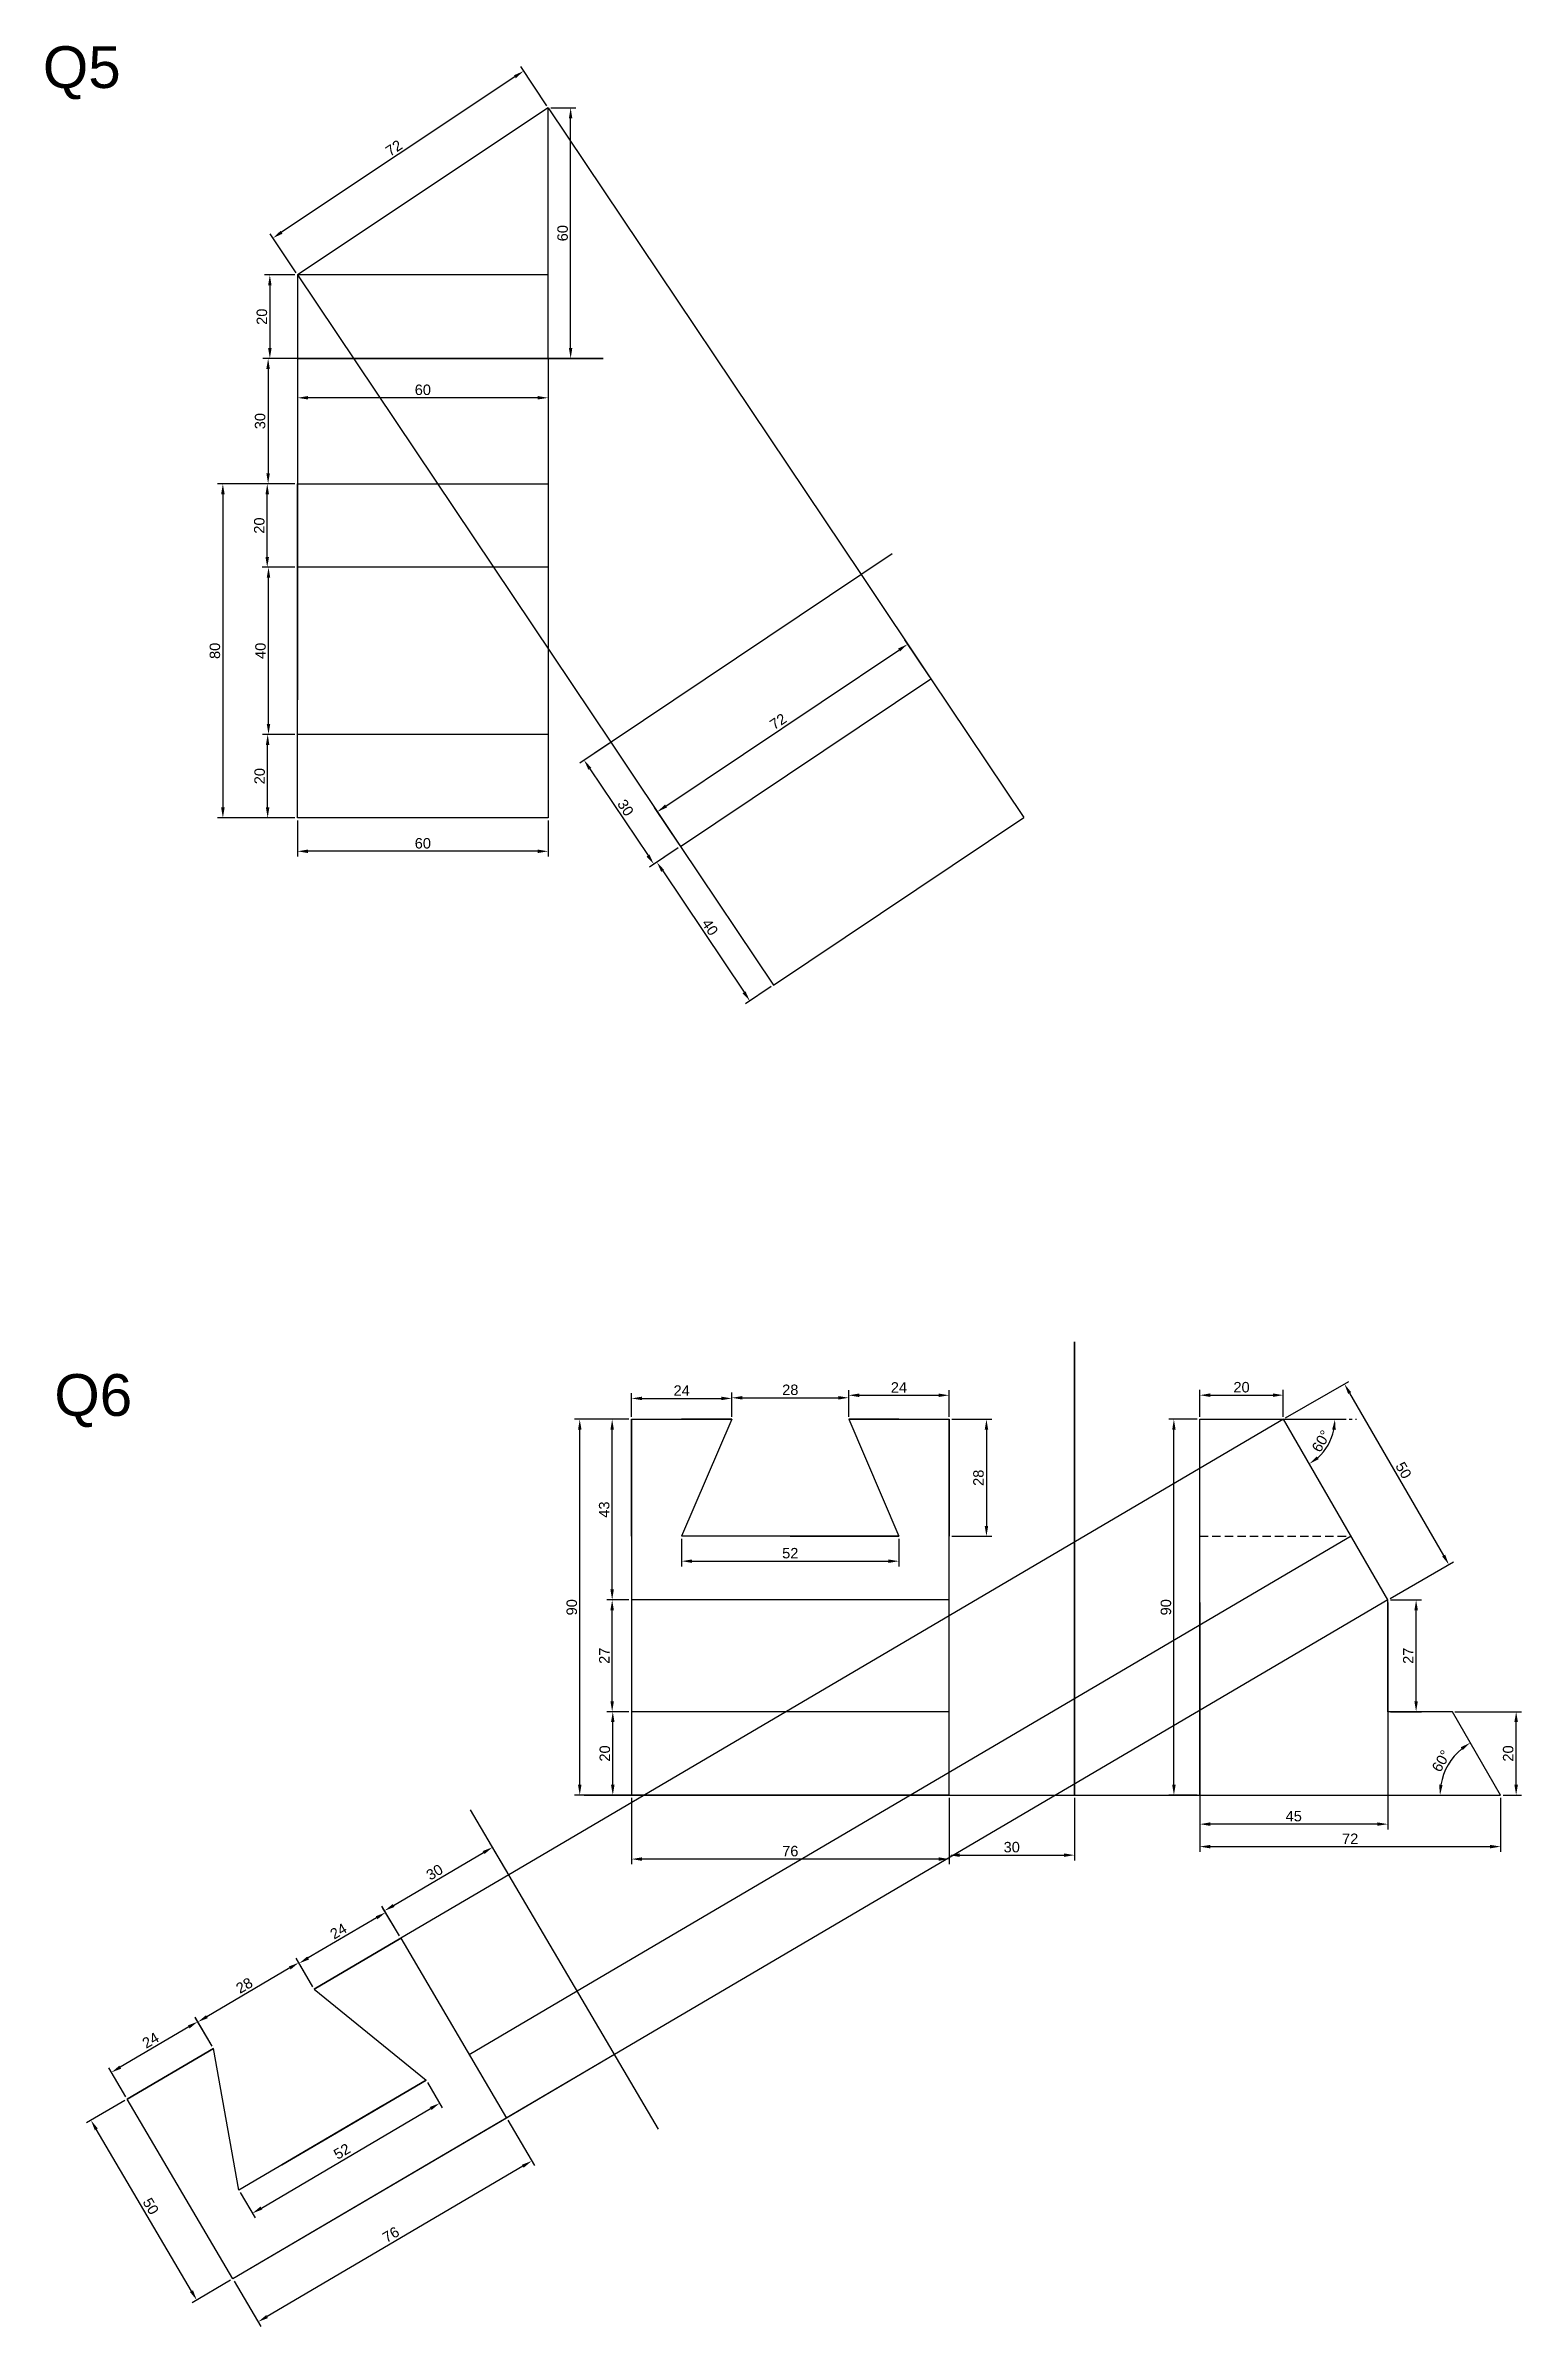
# Model space of a CAD drawing. Header units: millimetres. Extents: x 137 to 7220, y 7466 to 9893.
# Drawn here: x 2876 to 3229, y 8142 to 8688 of the extents above; entities that cross this region are included whole.
import ezdxf

# ---------------------------------------------------------------- set-up
doc = ezdxf.new("R2010")
doc.units = ezdxf.units.MM
doc.header["$PDMODE"] = 35
doc.header["$PDSIZE"] = 3
doc.linetypes.add('JIS_02_2.0', pattern=[3, 2, -1])
doc.linetypes.add('JIS_08_15', pattern=[17.25, 15, -0.75, 0.75, -0.75])
for name, color, linetype in [('Dimensions', 1, 'Continuous'), ('Hidden Line', 50, 'JIS_02_2.0'), ('Projection', 140, 'Continuous'), ('Reference', 4, 'JIS_08_15'), ('Text', 7, 'Continuous')]:
    doc.layers.add(name, color=color, linetype=linetype)
doc.layers.add('Object', color=7, linetype='Continuous', lineweight=30)
doc.styles.get("Standard").update_dxf_attribs({"font": 'arial.ttf'})
doc.dimstyles.new('ISO-25', dxfattribs={"dimtxt": 2.5, "dimasz": 2.5, "dimexe": 1.25, "dimexo": 0.625, "dimtad": 1, "dimdec": 0, "dimtxsty": 'Standard', "dimcen": 2.5, "dimadec": 0, "dimazin": 0, "dimtfac": 1, "dimtdec": 0, "dimtmove": 0, "dimatfit": 3, "dimfxl": 1, "dimarcsym": 0})

msp = doc.modelspace()

# ---------------------------------------------------------------- texts
at = {"layer": 'Text'}
for s, p in [('Q5', (2875.589, 8677.721)), ('Q6', (2878.338, 8359.802))]:
    msp.add_text(s, height=10, dxfattribs=at).set_placement(p)

# ---------------------------------------------------------------- blocks, each defined once
blk = doc.blocks.new('*D894')
at = {"layer": 'Defpoints', "color": 0, "transparency": 16777216}
for p in [(3016.47, 8268.97), (3092.47, 8268.97), (3016.47, 8253.68)]:
    blk.add_point(p, dxfattribs=at)
at = {"layer": 'Dimensions', "color": 0, "lineweight": -2, "transparency": 16777216}
for p, q in [((3016.47, 8268.35), (3016.47, 8252.43)), ((3092.47, 8268.35), (3092.47, 8252.43)), ((3089.97, 8253.68), (3018.97, 8253.68))]:
    blk.add_line(p, q, dxfattribs=at)
at = {"layer": 'Dimensions', "color": 0, "transparency": 16777216}
for points in [[(3018.97, 8254.1), (3018.97, 8253.26), (3016.47, 8253.68)], [(3089.97, 8254.1), (3089.97, 8253.26), (3092.47, 8253.68)]]:
    blk.add_solid(points, dxfattribs=at)
at = {"layer": 'Dimensions', "color": 0, "transparency": 16777216, "insert": (3054.47, 8255.58), "char_height": 2.5, "attachment_point": 5}
blk.add_mtext('76', dxfattribs=at)
blk = doc.blocks.new('*D895')
at = {"layer": 'Defpoints', "color": 0, "transparency": 16777216}
for p in [(3004.08, 8358.97), (3016.47, 8358.97), (3016.47, 8268.97)]:
    blk.add_point(p, dxfattribs=at)
at = {"layer": 'Dimensions', "color": 0, "lineweight": -2, "transparency": 16777216}
for p, q in [((3015.85, 8358.97), (3002.83, 8358.97)), ((3004.08, 8271.47), (3004.08, 8356.47)), ((3015.85, 8268.97), (3002.83, 8268.97))]:
    blk.add_line(p, q, dxfattribs=at)
at = {"layer": 'Dimensions', "color": 0, "transparency": 16777216}
for points in [[(3003.67, 8356.47), (3004.5, 8356.47), (3004.08, 8358.97)], [(3003.67, 8271.47), (3004.5, 8271.47), (3004.08, 8268.97)]]:
    blk.add_solid(points, dxfattribs=at)
at = {"layer": 'Dimensions', "color": 0, "transparency": 16777216, "insert": (3002.18, 8313.97), "char_height": 2.5, "attachment_point": 5, "rotation": 90}
blk.add_mtext('90', dxfattribs=at)
blk = doc.blocks.new('*D896')
at = {"layer": 'Defpoints', "color": 0, "transparency": 16777216}
for p in [(3011.99, 8288.97), (3016.47, 8288.97), (3016.47, 8268.97)]:
    blk.add_point(p, dxfattribs=at)
at = {"layer": 'Dimensions', "color": 0, "lineweight": -2, "transparency": 16777216}
for p, q in [((3015.85, 8288.97), (3010.74, 8288.97)), ((3011.99, 8271.47), (3011.99, 8286.47)), ((3015.85, 8268.97), (3010.74, 8268.97))]:
    blk.add_line(p, q, dxfattribs=at)
at = {"layer": 'Dimensions', "color": 0, "transparency": 16777216}
for points in [[(3011.57, 8286.47), (3012.41, 8286.47), (3011.99, 8288.97)], [(3011.57, 8271.47), (3012.41, 8271.47), (3011.99, 8268.97)]]:
    blk.add_solid(points, dxfattribs=at)
at = {"layer": 'Dimensions', "color": 0, "transparency": 16777216, "insert": (3010.09, 8278.97), "char_height": 2.5, "attachment_point": 5, "rotation": 90}
blk.add_mtext('20', dxfattribs=at)
blk = doc.blocks.new('*D897')
at = {"layer": 'Defpoints', "color": 0, "transparency": 16777216}
for p in [(3011.84, 8315.74), (3016.47, 8315.74), (3016.47, 8288.97)]:
    blk.add_point(p, dxfattribs=at)
at = {"layer": 'Dimensions', "color": 0, "lineweight": -2, "transparency": 16777216}
for p, q in [((3015.85, 8315.74), (3010.59, 8315.74)), ((3011.84, 8291.47), (3011.84, 8313.24)), ((3015.85, 8288.97), (3010.59, 8288.97))]:
    blk.add_line(p, q, dxfattribs=at)
at = {"layer": 'Dimensions', "color": 0, "transparency": 16777216}
for points in [[(3011.42, 8313.24), (3012.25, 8313.24), (3011.84, 8315.74)], [(3011.42, 8291.47), (3012.25, 8291.47), (3011.84, 8288.97)]]:
    blk.add_solid(points, dxfattribs=at)
at = {"layer": 'Dimensions', "color": 0, "transparency": 16777216, "insert": (3009.96, 8302.36), "char_height": 2.5, "attachment_point": 5, "rotation": 90}
blk.add_mtext('27', dxfattribs=at)
blk = doc.blocks.new('*D815')
at = {"layer": 'Defpoints', "color": 0, "transparency": 16777216}
for p in [(3011.84, 8358.97), (3016.47, 8358.97), (3016.47, 8315.74)]:
    blk.add_point(p, dxfattribs=at)
at = {"layer": 'Dimensions', "color": 0, "lineweight": -2, "transparency": 16777216}
for p, q in [((3015.85, 8358.97), (3010.59, 8358.97)), ((3011.84, 8318.24), (3011.84, 8356.47)), ((3015.85, 8315.74), (3010.59, 8315.74))]:
    blk.add_line(p, q, dxfattribs=at)
at = {"layer": 'Dimensions', "color": 0, "transparency": 16777216}
for points in [[(3011.42, 8356.47), (3012.25, 8356.47), (3011.84, 8358.97)], [(3011.42, 8318.24), (3012.25, 8318.24), (3011.84, 8315.74)]]:
    blk.add_solid(points, dxfattribs=at)
at = {"layer": 'Dimensions', "color": 0, "transparency": 16777216, "insert": (3009.94, 8337.36), "char_height": 2.5, "attachment_point": 5, "rotation": 90}
blk.add_mtext('43', dxfattribs=at)
blk = doc.blocks.new('*D898')
at = {"layer": 'Defpoints', "color": 0, "transparency": 16777216}
for p in [(3040.47, 8363.98), (3016.47, 8358.97), (3040.47, 8358.97)]:
    blk.add_point(p, dxfattribs=at)
at = {"layer": 'Dimensions', "color": 0, "lineweight": -2, "transparency": 16777216}
for p, q in [((3016.47, 8359.6), (3016.47, 8365.23)), ((3018.97, 8363.98), (3037.97, 8363.98)), ((3040.47, 8359.6), (3040.47, 8365.23))]:
    blk.add_line(p, q, dxfattribs=at)
at = {"layer": 'Dimensions', "color": 0, "transparency": 16777216}
for points in [[(3018.97, 8364.39), (3018.97, 8363.56), (3016.47, 8363.98)], [(3037.97, 8364.39), (3037.97, 8363.56), (3040.47, 8363.98)]]:
    blk.add_solid(points, dxfattribs=at)
at = {"layer": 'Dimensions', "color": 0, "transparency": 16777216, "insert": (3028.47, 8365.86), "char_height": 2.5, "attachment_point": 5}
blk.add_mtext('24', dxfattribs=at)
blk = doc.blocks.new('*D899')
at = {"layer": 'Defpoints', "color": 0, "transparency": 16777216}
for p in [(3068.47, 8364.13), (3040.47, 8358.97), (3068.47, 8358.97)]:
    blk.add_point(p, dxfattribs=at)
at = {"layer": 'Dimensions', "color": 0, "lineweight": -2, "transparency": 16777216}
for p, q in [((3040.47, 8359.6), (3040.47, 8365.38)), ((3042.97, 8364.13), (3065.97, 8364.13)), ((3068.47, 8359.6), (3068.47, 8365.38))]:
    blk.add_line(p, q, dxfattribs=at)
at = {"layer": 'Dimensions', "color": 0, "transparency": 16777216}
for points in [[(3042.97, 8364.54), (3042.97, 8363.71), (3040.47, 8364.13)], [(3065.97, 8364.54), (3065.97, 8363.71), (3068.47, 8364.13)]]:
    blk.add_solid(points, dxfattribs=at)
at = {"layer": 'Dimensions', "color": 0, "transparency": 16777216, "insert": (3054.47, 8366.03), "char_height": 2.5, "attachment_point": 5}
blk.add_mtext('28', dxfattribs=at)
blk = doc.blocks.new('*D900')
at = {"layer": 'Defpoints', "color": 0, "transparency": 16777216}
for p in [(3092.47, 8364.73), (3068.47, 8358.97), (3092.47, 8358.97)]:
    blk.add_point(p, dxfattribs=at)
at = {"layer": 'Dimensions', "color": 0, "lineweight": -2, "transparency": 16777216}
for p, q in [((3068.47, 8359.6), (3068.47, 8365.98)), ((3092.47, 8359.6), (3092.47, 8365.98)), ((3070.97, 8364.73), (3089.97, 8364.73))]:
    blk.add_line(p, q, dxfattribs=at)
at = {"layer": 'Dimensions', "color": 0, "transparency": 16777216}
for points in [[(3070.97, 8365.15), (3070.97, 8364.31), (3068.47, 8364.73)], [(3089.97, 8365.15), (3089.97, 8364.31), (3092.47, 8364.73)]]:
    blk.add_solid(points, dxfattribs=at)
at = {"layer": 'Dimensions', "color": 0, "transparency": 16777216, "insert": (3080.47, 8366.61), "char_height": 2.5, "attachment_point": 5}
blk.add_mtext('24', dxfattribs=at)
blk = doc.blocks.new('*D901')
at = {"layer": 'Defpoints', "color": 0, "transparency": 16777216}
for p in [(3028.47, 8330.97), (3080.47, 8330.97), (3080.47, 8325.01)]:
    blk.add_point(p, dxfattribs=at)
at = {"layer": 'Dimensions', "color": 0, "lineweight": -2, "transparency": 16777216}
for p, q in [((3028.47, 8330.35), (3028.47, 8323.76)), ((3080.47, 8330.35), (3080.47, 8323.76)), ((3030.97, 8325.01), (3077.97, 8325.01))]:
    blk.add_line(p, q, dxfattribs=at)
at = {"layer": 'Dimensions', "color": 0, "transparency": 16777216}
for points in [[(3030.97, 8325.42), (3030.97, 8324.59), (3028.47, 8325.01)], [(3077.97, 8325.42), (3077.97, 8324.59), (3080.47, 8325.01)]]:
    blk.add_solid(points, dxfattribs=at)
at = {"layer": 'Dimensions', "color": 0, "transparency": 16777216, "insert": (3054.47, 8326.91), "char_height": 2.5, "attachment_point": 5}
blk.add_mtext('52', dxfattribs=at)
blk = doc.blocks.new('*D902')
at = {"layer": 'Defpoints', "color": 0, "transparency": 16777216}
for p in [(3092.47, 8358.97), (3092.47, 8330.97), (3101.42, 8330.97)]:
    blk.add_point(p, dxfattribs=at)
at = {"layer": 'Dimensions', "color": 0, "lineweight": -2, "transparency": 16777216}
for p, q in [((3093.1, 8358.97), (3102.67, 8358.97)), ((3101.42, 8356.47), (3101.42, 8333.47)), ((3093.1, 8330.97), (3102.67, 8330.97))]:
    blk.add_line(p, q, dxfattribs=at)
at = {"layer": 'Dimensions', "color": 0, "transparency": 16777216}
for points in [[(3101, 8356.47), (3101.84, 8356.47), (3101.42, 8358.97)], [(3101, 8333.47), (3101.84, 8333.47), (3101.42, 8330.97)]]:
    blk.add_solid(points, dxfattribs=at)
at = {"layer": 'Dimensions', "color": 0, "transparency": 16777216, "insert": (3099.52, 8344.97), "char_height": 2.5, "attachment_point": 5, "rotation": 90}
blk.add_mtext('28', dxfattribs=at)
blk = doc.blocks.new('*D903')
at = {"layer": 'Defpoints', "color": 0, "transparency": 16777216}
for p in [(3146.28, 8358.97), (3152.47, 8358.97), (3152.47, 8268.97)]:
    blk.add_point(p, dxfattribs=at)
at = {"layer": 'Dimensions', "color": 0, "lineweight": -2, "transparency": 16777216}
for p, q in [((3151.85, 8358.97), (3145.03, 8358.97)), ((3146.28, 8271.47), (3146.28, 8356.47)), ((3151.85, 8268.97), (3145.03, 8268.97))]:
    blk.add_line(p, q, dxfattribs=at)
at = {"layer": 'Dimensions', "color": 0, "transparency": 16777216}
for points in [[(3145.87, 8356.47), (3146.7, 8356.47), (3146.28, 8358.97)], [(3145.87, 8271.47), (3146.7, 8271.47), (3146.28, 8268.97)]]:
    blk.add_solid(points, dxfattribs=at)
at = {"layer": 'Dimensions', "color": 0, "transparency": 16777216, "insert": (3144.38, 8313.97), "char_height": 2.5, "attachment_point": 5, "rotation": 90}
blk.add_mtext('90', dxfattribs=at)
blk = doc.blocks.new('*D904')
at = {"layer": 'Defpoints', "color": 0, "transparency": 16777216}
for p in [(3152.47, 8268.97), (3224.47, 8268.97), (3224.47, 8256.67)]:
    blk.add_point(p, dxfattribs=at)
at = {"layer": 'Dimensions', "color": 0, "lineweight": -2, "transparency": 16777216}
for p, q in [((3152.47, 8268.35), (3152.47, 8255.42)), ((3224.47, 8268.35), (3224.47, 8255.42)), ((3154.97, 8256.67), (3221.97, 8256.67))]:
    blk.add_line(p, q, dxfattribs=at)
at = {"layer": 'Dimensions', "color": 0, "transparency": 16777216}
for points in [[(3154.97, 8257.08), (3154.97, 8256.25), (3152.47, 8256.67)], [(3221.97, 8257.08), (3221.97, 8256.25), (3224.47, 8256.67)]]:
    blk.add_solid(points, dxfattribs=at)
at = {"layer": 'Dimensions', "color": 0, "transparency": 16777216, "insert": (3188.47, 8258.55), "char_height": 2.5, "attachment_point": 5}
blk.add_mtext('72', dxfattribs=at)
blk = doc.blocks.new('*D905')
at = {"layer": 'Defpoints', "color": 0, "transparency": 16777216}
for p in [(3197.47, 8315.74), (3204.25, 8315.74), (3197.47, 8288.97)]:
    blk.add_point(p, dxfattribs=at)
at = {"layer": 'Dimensions', "color": 0, "lineweight": -2, "transparency": 16777216}
for p, q in [((3198.1, 8315.74), (3205.5, 8315.74)), ((3204.25, 8291.47), (3204.25, 8313.24)), ((3198.1, 8288.97), (3205.5, 8288.97))]:
    blk.add_line(p, q, dxfattribs=at)
at = {"layer": 'Dimensions', "color": 0, "transparency": 16777216}
for points in [[(3203.84, 8313.24), (3204.67, 8313.24), (3204.25, 8315.74)], [(3203.84, 8291.47), (3204.67, 8291.47), (3204.25, 8288.97)]]:
    blk.add_solid(points, dxfattribs=at)
at = {"layer": 'Dimensions', "color": 0, "transparency": 16777216, "insert": (3202.37, 8302.36), "char_height": 2.5, "attachment_point": 5, "rotation": 90}
blk.add_mtext('27', dxfattribs=at)
blk = doc.blocks.new('*D906')
at = {"layer": 'Defpoints', "color": 0, "transparency": 16777216}
for p in [(3212.92, 8288.97), (3228.19, 8288.97), (3224.47, 8268.97)]:
    blk.add_point(p, dxfattribs=at)
at = {"layer": 'Dimensions', "color": 0, "lineweight": -2, "transparency": 16777216}
for p, q in [((3213.55, 8288.97), (3229.44, 8288.97)), ((3228.19, 8271.47), (3228.19, 8286.47)), ((3225.1, 8268.97), (3229.44, 8268.97))]:
    blk.add_line(p, q, dxfattribs=at)
at = {"layer": 'Dimensions', "color": 0, "transparency": 16777216}
for points in [[(3227.77, 8286.47), (3228.61, 8286.47), (3228.19, 8288.97)], [(3227.77, 8271.47), (3228.61, 8271.47), (3228.19, 8268.97)]]:
    blk.add_solid(points, dxfattribs=at)
at = {"layer": 'Dimensions', "color": 0, "transparency": 16777216, "insert": (3226.29, 8278.97), "char_height": 2.5, "attachment_point": 5, "rotation": 90}
blk.add_mtext('20', dxfattribs=at)
blk = doc.blocks.new('*D907')
at = {"layer": 'Defpoints', "color": 0, "transparency": 16777216}
for p in [(3172.47, 8364.75), (3152.47, 8358.97), (3172.47, 8358.97)]:
    blk.add_point(p, dxfattribs=at)
at = {"layer": 'Dimensions', "color": 0, "lineweight": -2, "transparency": 16777216}
for p, q in [((3152.47, 8359.6), (3152.47, 8366)), ((3172.47, 8359.6), (3172.47, 8366)), ((3154.97, 8364.75), (3169.97, 8364.75))]:
    blk.add_line(p, q, dxfattribs=at)
at = {"layer": 'Dimensions', "color": 0, "transparency": 16777216}
for points in [[(3154.97, 8365.17), (3154.97, 8364.34), (3152.47, 8364.75)], [(3169.97, 8365.17), (3169.97, 8364.34), (3172.47, 8364.75)]]:
    blk.add_solid(points, dxfattribs=at)
at = {"layer": 'Dimensions', "color": 0, "transparency": 16777216, "insert": (3162.47, 8366.65), "char_height": 2.5, "attachment_point": 5}
blk.add_mtext('20', dxfattribs=at)
blk = doc.blocks.new('*D908')
at = {"layer": 'Defpoints', "color": 0, "transparency": 16777216}
for p in [(3172.47, 8358.97), (3172.5, 8358.99), (3189.95, 8358.97), (3181.95, 8351.06), (3197.47, 8315.74)]:
    blk.add_point(p, dxfattribs=at)
at = {"layer": 'Dimensions', "color": 0, "lineweight": -2, "transparency": 16777216}
blk.add_arc((3172.51, 8358.97), 12.32, 311.6473, 348.3527, dxfattribs=at)
at = {"layer": 'Dimensions', "color": 0, "transparency": 16777216}
for points in [[(3184.16, 8356.53), (3184.99, 8356.44), (3184.83, 8358.97)], [(3180.94, 8349.43), (3180.45, 8350.11), (3178.67, 8348.3)]]:
    blk.add_solid(points, dxfattribs=at)
at = {"layer": 'Dimensions', "color": 0, "transparency": 16777216, "insert": (3181.53, 8353.76), "char_height": 2.5, "attachment_point": 5, "rotation": 60}
blk.add_mtext('60°', dxfattribs=at)
blk = doc.blocks.new('*D909')
at = {"layer": 'Defpoints', "color": 0, "transparency": 16777216}
for p in [(3212.92, 8288.97), (3213.36, 8278.3), (3152.47, 8268.97), (3224.47, 8268.97), (3224.47, 8268.97)]:
    blk.add_point(p, dxfattribs=at)
at = {"layer": 'Dimensions', "color": 0, "lineweight": -2, "transparency": 16777216}
blk.add_arc((3224.47, 8268.97), 14.51, 129.884, 170.116, dxfattribs=at)
at = {"layer": 'Dimensions', "color": 0, "transparency": 16777216}
for points in [[(3214.93, 8280.45), (3215.41, 8279.77), (3217.22, 8281.54)], [(3210.59, 8271.43), (3209.76, 8271.5), (3209.96, 8268.97)]]:
    blk.add_solid(points, dxfattribs=at)
at = {"layer": 'Dimensions', "color": 0, "transparency": 16777216, "insert": (3210.26, 8277.18), "char_height": 2.5, "attachment_point": 5, "rotation": 60}
blk.add_mtext('60°', dxfattribs=at)
blk = doc.blocks.new('*D910')
at = {"layer": 'Defpoints', "color": 0, "transparency": 16777216}
for p in [(3152.47, 8315.74), (3197.47, 8315.74), (3152.47, 8262.05)]:
    blk.add_point(p, dxfattribs=at)
at = {"layer": 'Dimensions', "color": 0, "lineweight": -2, "transparency": 16777216}
for p, q in [((3152.47, 8315.11), (3152.47, 8260.8)), ((3197.47, 8315.11), (3197.47, 8260.8)), ((3194.97, 8262.05), (3154.97, 8262.05))]:
    blk.add_line(p, q, dxfattribs=at)
at = {"layer": 'Dimensions', "color": 0, "transparency": 16777216}
for points in [[(3154.97, 8262.47), (3154.97, 8261.64), (3152.47, 8262.05)], [(3194.97, 8262.47), (3194.97, 8261.64), (3197.47, 8262.05)]]:
    blk.add_solid(points, dxfattribs=at)
at = {"layer": 'Dimensions', "color": 0, "transparency": 16777216, "insert": (3174.97, 8263.95), "char_height": 2.5, "attachment_point": 5}
blk.add_mtext('45', dxfattribs=at)
blk = doc.blocks.new('*D911')
at = {"layer": 'Defpoints', "color": 0, "transparency": 16777216}
for p in [(2986.56, 8191.69), (2921.05, 8153.16), (2927.09, 8142.88)]:
    blk.add_point(p, dxfattribs=at)
at = {"layer": 'Dimensions', "color": 0, "lineweight": -2, "transparency": 16777216}
for p, q in [((2986.88, 8191.15), (2993.24, 8180.33)), ((2990.45, 8180.14), (2929.25, 8144.14)), ((2921.37, 8152.62), (2927.73, 8141.8))]:
    blk.add_line(p, q, dxfattribs=at)
at = {"layer": 'Dimensions', "color": 0, "transparency": 16777216}
for points in [[(2990.24, 8180.5), (2990.66, 8179.78), (2992.6, 8181.41)], [(2929.04, 8144.5), (2929.46, 8143.79), (2927.09, 8142.88)]]:
    blk.add_solid(points, dxfattribs=at)
at = {"layer": 'Dimensions', "color": 0, "transparency": 16777216, "insert": (2958.89, 8163.78), "char_height": 2.5, "attachment_point": 5, "rotation": 30.4628}
blk.add_mtext('76', dxfattribs=at)
blk = doc.blocks.new('*D912')
at = {"layer": 'Defpoints', "color": 0, "transparency": 16777216}
for p in [(2887.11, 8191.13), (2895.73, 8196.2), (2921.05, 8153.16)]:
    blk.add_point(p, dxfattribs=at)
at = {"layer": 'Dimensions', "color": 0, "lineweight": -2, "transparency": 16777216}
for p, q in [((2895.19, 8195.89), (2886.03, 8190.5)), ((2911.16, 8150.24), (2888.38, 8188.98)), ((2920.51, 8152.84), (2911.35, 8147.45))]:
    blk.add_line(p, q, dxfattribs=at)
at = {"layer": 'Dimensions', "color": 0, "transparency": 16777216}
for points in [[(2888.73, 8189.19), (2888.02, 8188.76), (2887.11, 8191.13)], [(2911.52, 8150.45), (2910.8, 8150.03), (2912.43, 8148.08)]]:
    blk.add_solid(points, dxfattribs=at)
at = {"layer": 'Dimensions', "color": 0, "transparency": 16777216, "insert": (2901.41, 8170.57), "char_height": 2.5, "attachment_point": 5, "rotation": 300.4628}
blk.add_mtext('50', dxfattribs=at)
blk = doc.blocks.new('*D913')
at = {"layer": 'Defpoints', "color": 0, "transparency": 16777216}
for p in [(2983.23, 8256.52), (2987.1, 8249.94), (2961.24, 8234.73)]:
    blk.add_point(p, dxfattribs=at)
at = {"layer": 'Dimensions', "color": 0, "lineweight": -2, "transparency": 16777216}
for p, q in [((2986.78, 8250.48), (2982.6, 8257.59)), ((2959.53, 8242.58), (2981.08, 8255.25)), ((2960.92, 8235.27), (2956.74, 8242.39))]:
    blk.add_line(p, q, dxfattribs=at)
at = {"layer": 'Dimensions', "color": 0, "transparency": 16777216}
for points in [[(2980.86, 8255.61), (2981.29, 8254.89), (2983.23, 8256.52)], [(2959.32, 8242.93), (2959.74, 8242.22), (2957.37, 8241.31)]]:
    blk.add_solid(points, dxfattribs=at)
at = {"layer": 'Dimensions', "color": 0, "transparency": 16777216, "insert": (2969.34, 8250.55), "char_height": 2.5, "attachment_point": 5, "rotation": 30.4628}
blk.add_mtext('30', dxfattribs=at)
blk = doc.blocks.new('*D914')
at = {"layer": 'Defpoints', "color": 0, "transparency": 16777216}
for p in [(2961.24, 8234.73), (2936.93, 8228.73), (2940.55, 8222.57)]:
    blk.add_point(p, dxfattribs=at)
at = {"layer": 'Dimensions', "color": 0, "lineweight": -2, "transparency": 16777216}
for p, q in [((2960.92, 8235.27), (2956.98, 8241.97)), ((2955.46, 8239.63), (2939.08, 8230)), ((2940.24, 8223.1), (2936.29, 8229.81))]:
    blk.add_line(p, q, dxfattribs=at)
at = {"layer": 'Dimensions', "color": 0, "transparency": 16777216}
for points in [[(2955.25, 8239.99), (2955.67, 8239.27), (2957.61, 8240.9)], [(2938.87, 8230.36), (2939.29, 8229.64), (2936.93, 8228.73)]]:
    blk.add_solid(points, dxfattribs=at)
at = {"layer": 'Dimensions', "color": 0, "transparency": 16777216, "insert": (2946.32, 8236.43), "char_height": 2.5, "attachment_point": 5, "rotation": 30.4628}
blk.add_mtext('24', dxfattribs=at)
blk = doc.blocks.new('*D915')
at = {"layer": 'Defpoints', "color": 0, "transparency": 16777216}
for p in [(2940.55, 8222.57), (2912.7, 8214.69), (2916.42, 8208.37)]:
    blk.add_point(p, dxfattribs=at)
at = {"layer": 'Dimensions', "color": 0, "lineweight": -2, "transparency": 16777216}
for p, q in [((2940.24, 8223.1), (2936.2, 8229.96)), ((2934.68, 8227.61), (2914.86, 8215.95)), ((2916.1, 8208.91), (2912.07, 8215.76))]:
    blk.add_line(p, q, dxfattribs=at)
at = {"layer": 'Dimensions', "color": 0, "transparency": 16777216}
for points in [[(2934.47, 8227.97), (2934.89, 8227.26), (2936.84, 8228.88)], [(2914.65, 8216.31), (2915.07, 8215.59), (2912.7, 8214.69)]]:
    blk.add_solid(points, dxfattribs=at)
at = {"layer": 'Dimensions', "color": 0, "transparency": 16777216, "insert": (2923.81, 8223.42), "char_height": 2.5, "attachment_point": 5, "rotation": 30.4628}
blk.add_mtext('28', dxfattribs=at)
blk = doc.blocks.new('*D916')
at = {"layer": 'Defpoints', "color": 0, "transparency": 16777216}
for p in [(2916.42, 8208.37), (2891.97, 8202.6), (2895.73, 8196.2)]:
    blk.add_point(p, dxfattribs=at)
at = {"layer": 'Dimensions', "color": 0, "lineweight": -2, "transparency": 16777216}
for p, q in [((2910.5, 8213.5), (2894.12, 8203.86)), ((2916.1, 8208.91), (2912.02, 8215.84)), ((2895.41, 8196.74), (2891.34, 8203.67))]:
    blk.add_line(p, q, dxfattribs=at)
at = {"layer": 'Dimensions', "color": 0, "transparency": 16777216}
for points in [[(2910.29, 8213.86), (2910.71, 8213.14), (2912.66, 8214.76)], [(2893.91, 8204.22), (2894.34, 8203.51), (2891.97, 8202.6)]]:
    blk.add_solid(points, dxfattribs=at)
at = {"layer": 'Dimensions', "color": 0, "transparency": 16777216, "insert": (2901.36, 8210.3), "char_height": 2.5, "attachment_point": 5, "rotation": 30.4628}
blk.add_mtext('24', dxfattribs=at)
blk = doc.blocks.new('*D917')
at = {"layer": 'Defpoints', "color": 0, "transparency": 16777216}
for p in [(2967.3, 8200.76), (2970.55, 8195.23), (2922.47, 8174.4)]:
    blk.add_point(p, dxfattribs=at)
at = {"layer": 'Dimensions', "color": 0, "lineweight": -2, "transparency": 16777216}
for p, q in [((2967.61, 8200.23), (2971.18, 8194.15)), ((2927.88, 8170.14), (2968.4, 8193.96)), ((2922.79, 8173.86), (2926.36, 8167.79))]:
    blk.add_line(p, q, dxfattribs=at)
at = {"layer": 'Dimensions', "color": 0, "transparency": 16777216}
for points in [[(2968.18, 8194.32), (2968.61, 8193.61), (2970.55, 8195.23)], [(2927.67, 8170.5), (2928.1, 8169.78), (2925.73, 8168.87)]]:
    blk.add_solid(points, dxfattribs=at)
at = {"layer": 'Dimensions', "color": 0, "transparency": 16777216, "insert": (2947.18, 8183.69), "char_height": 2.5, "attachment_point": 5, "rotation": 30.4628}
blk.add_mtext('52', dxfattribs=at)
blk = doc.blocks.new('*D918')
at = {"layer": 'Defpoints', "color": 0, "transparency": 16777216}
for p in [(3092.47, 8268.97), (3122.47, 8268.97), (3122.47, 8254.63)]:
    blk.add_point(p, dxfattribs=at)
at = {"layer": 'Dimensions', "color": 0, "lineweight": -2, "transparency": 16777216}
for p, q in [((3092.47, 8268.35), (3092.47, 8253.38)), ((3122.47, 8268.35), (3122.47, 8253.38)), ((3094.97, 8254.63), (3119.97, 8254.63))]:
    blk.add_line(p, q, dxfattribs=at)
at = {"layer": 'Dimensions', "color": 0, "transparency": 16777216}
for points in [[(3094.97, 8255.04), (3094.97, 8254.21), (3092.47, 8254.63)], [(3119.97, 8255.04), (3119.97, 8254.21), (3122.47, 8254.63)]]:
    blk.add_solid(points, dxfattribs=at)
at = {"layer": 'Dimensions', "color": 0, "transparency": 16777216, "insert": (3107.47, 8256.53), "char_height": 2.5, "attachment_point": 5}
blk.add_mtext('30', dxfattribs=at)
blk = doc.blocks.new('*D922')
at = {"layer": 'Defpoints', "color": 0, "transparency": 16777216}
for p in [(3172.47, 8358.97), (3212.09, 8324.19), (3197.47, 8315.74)]:
    blk.add_point(p, dxfattribs=at)
at = {"layer": 'Dimensions', "color": 0, "lineweight": -2, "transparency": 16777216}
for p, q in [((3173.01, 8359.29), (3188.17, 8368.05)), ((3188.34, 8365.26), (3210.84, 8326.36)), ((3198.01, 8316.05), (3213.17, 8324.82))]:
    blk.add_line(p, q, dxfattribs=at)
at = {"layer": 'Dimensions', "color": 0, "transparency": 16777216}
for points in [[(3188.7, 8365.47), (3187.98, 8365.05), (3187.09, 8367.43)], [(3211.2, 8326.57), (3210.48, 8326.15), (3212.09, 8324.19)]]:
    blk.add_solid(points, dxfattribs=at)
at = {"layer": 'Dimensions', "color": 0, "transparency": 16777216, "insert": (3201.24, 8346.76), "char_height": 2.5, "attachment_point": 5, "rotation": 300.0382}
blk.add_mtext('50', dxfattribs=at)
blk = doc.blocks.new('*D884')
at = {"layer": 'Defpoints', "color": 0, "transparency": 16777216}
for p in [(2936.53, 8582.96), (2918.67, 8502.96), (2936.53, 8502.96)]:
    blk.add_point(p, dxfattribs=at)
at = {"layer": 'Dimensions', "color": 0, "lineweight": -2, "transparency": 16777216}
for p, q in [((2935.91, 8582.96), (2917.42, 8582.96)), ((2918.67, 8580.46), (2918.67, 8505.46)), ((2935.91, 8502.96), (2917.42, 8502.96))]:
    blk.add_line(p, q, dxfattribs=at)
at = {"layer": 'Dimensions', "color": 0, "transparency": 16777216}
for points in [[(2918.26, 8580.46), (2919.09, 8580.46), (2918.67, 8582.96)], [(2918.26, 8505.46), (2919.09, 8505.46), (2918.67, 8502.96)]]:
    blk.add_solid(points, dxfattribs=at)
at = {"layer": 'Dimensions', "color": 0, "transparency": 16777216, "insert": (2916.77, 8542.96), "char_height": 2.5, "attachment_point": 5, "rotation": 90}
blk.add_mtext('80', dxfattribs=at)
blk = doc.blocks.new('*D885')
at = {"layer": 'Defpoints', "color": 0, "transparency": 16777216}
for p in [(2929.39, 8522.96), (2936.53, 8522.96), (2936.53, 8502.96)]:
    blk.add_point(p, dxfattribs=at)
at = {"layer": 'Dimensions', "color": 0, "lineweight": -2, "transparency": 16777216}
for p, q in [((2935.91, 8522.96), (2928.14, 8522.96)), ((2929.39, 8505.46), (2929.39, 8520.46)), ((2935.91, 8502.96), (2928.14, 8502.96))]:
    blk.add_line(p, q, dxfattribs=at)
at = {"layer": 'Dimensions', "color": 0, "transparency": 16777216}
for points in [[(2928.97, 8520.46), (2929.8, 8520.46), (2929.39, 8522.96)], [(2928.97, 8505.46), (2929.8, 8505.46), (2929.39, 8502.96)]]:
    blk.add_solid(points, dxfattribs=at)
at = {"layer": 'Dimensions', "color": 0, "transparency": 16777216, "insert": (2927.48, 8512.96), "char_height": 2.5, "attachment_point": 5, "rotation": 90}
blk.add_mtext('20', dxfattribs=at)
blk = doc.blocks.new('*D886')
at = {"layer": 'Defpoints', "color": 0, "transparency": 16777216}
for p in [(2929.59, 8562.96), (2936.53, 8562.96), (2936.53, 8522.96)]:
    blk.add_point(p, dxfattribs=at)
at = {"layer": 'Dimensions', "color": 0, "lineweight": -2, "transparency": 16777216}
for p, q in [((2935.91, 8562.96), (2928.34, 8562.96)), ((2929.59, 8525.46), (2929.59, 8560.46)), ((2935.91, 8522.96), (2928.34, 8522.96))]:
    blk.add_line(p, q, dxfattribs=at)
at = {"layer": 'Dimensions', "color": 0, "transparency": 16777216}
for points in [[(2929.17, 8560.46), (2930.01, 8560.46), (2929.59, 8562.96)], [(2929.17, 8525.46), (2930.01, 8525.46), (2929.59, 8522.96)]]:
    blk.add_solid(points, dxfattribs=at)
at = {"layer": 'Dimensions', "color": 0, "transparency": 16777216, "insert": (2927.69, 8542.96), "char_height": 2.5, "attachment_point": 5, "rotation": 90}
blk.add_mtext('40', dxfattribs=at)
blk = doc.blocks.new('*D812')
at = {"layer": 'Defpoints', "color": 0, "transparency": 16777216}
for p in [(2929.29, 8582.96), (2936.53, 8582.96), (2936.53, 8562.96)]:
    blk.add_point(p, dxfattribs=at)
at = {"layer": 'Dimensions', "color": 0, "lineweight": -2, "transparency": 16777216}
for p, q in [((2935.91, 8582.96), (2928.04, 8582.96)), ((2929.29, 8565.46), (2929.29, 8580.46)), ((2935.91, 8562.96), (2928.04, 8562.96))]:
    blk.add_line(p, q, dxfattribs=at)
at = {"layer": 'Dimensions', "color": 0, "transparency": 16777216}
for points in [[(2928.87, 8580.46), (2929.71, 8580.46), (2929.29, 8582.96)], [(2928.87, 8565.46), (2929.71, 8565.46), (2929.29, 8562.96)]]:
    blk.add_solid(points, dxfattribs=at)
at = {"layer": 'Dimensions', "color": 0, "transparency": 16777216, "insert": (2927.39, 8572.96), "char_height": 2.5, "attachment_point": 5, "rotation": 90}
blk.add_mtext('20', dxfattribs=at)
blk = doc.blocks.new('*D887')
at = {"layer": 'Defpoints', "color": 0, "transparency": 16777216}
for p in [(2936.53, 8502.96), (2996.53, 8502.96), (2936.53, 8494.97)]:
    blk.add_point(p, dxfattribs=at)
at = {"layer": 'Dimensions', "color": 0, "lineweight": -2, "transparency": 16777216}
for p, q in [((2936.53, 8502.34), (2936.53, 8493.72)), ((2996.53, 8502.34), (2996.53, 8493.72)), ((2994.03, 8494.97), (2939.03, 8494.97))]:
    blk.add_line(p, q, dxfattribs=at)
at = {"layer": 'Dimensions', "color": 0, "transparency": 16777216}
for points in [[(2939.03, 8495.39), (2939.03, 8494.55), (2936.53, 8494.97)], [(2994.03, 8495.39), (2994.03, 8494.55), (2996.53, 8494.97)]]:
    blk.add_solid(points, dxfattribs=at)
at = {"layer": 'Dimensions', "color": 0, "transparency": 16777216, "insert": (2966.53, 8496.87), "char_height": 2.5, "attachment_point": 5}
blk.add_mtext('60', dxfattribs=at)
blk = doc.blocks.new('*D888')
at = {"layer": 'Defpoints', "color": 0, "transparency": 16777216}
for p in [(3082.55, 8544.55), (3088.09, 8536.28), (3028.19, 8496.15)]:
    blk.add_point(p, dxfattribs=at)
at = {"layer": 'Dimensions', "color": 0, "lineweight": -2, "transparency": 16777216}
for p, q in [((3024.72, 8505.81), (3080.48, 8543.16)), ((3087.75, 8536.8), (3081.86, 8545.59)), ((3027.84, 8496.67), (3021.95, 8505.46))]:
    blk.add_line(p, q, dxfattribs=at)
at = {"layer": 'Dimensions', "color": 0, "transparency": 16777216}
for points in [[(3080.25, 8543.51), (3080.71, 8542.82), (3082.55, 8544.55)], [(3024.49, 8506.16), (3024.95, 8505.46), (3022.64, 8504.42)]]:
    blk.add_solid(points, dxfattribs=at)
at = {"layer": 'Dimensions', "color": 0, "transparency": 16777216, "insert": (3051.55, 8526.05), "char_height": 2.5, "attachment_point": 5, "rotation": 33.8193}
blk.add_mtext('72', dxfattribs=at)
blk = doc.blocks.new('*D889')
at = {"layer": 'Defpoints', "color": 0, "transparency": 16777216}
for p in [(3028.19, 8496.15), (3044.8, 8459.13), (3050.45, 8462.92)]:
    blk.add_point(p, dxfattribs=at)
at = {"layer": 'Dimensions', "color": 0, "lineweight": -2, "transparency": 16777216}
for p, q in [((3027.67, 8495.8), (3021.5, 8491.67)), ((3023.93, 8490.29), (3043.41, 8461.21)), ((3049.93, 8462.57), (3043.76, 8458.44))]:
    blk.add_line(p, q, dxfattribs=at)
at = {"layer": 'Dimensions', "color": 0, "transparency": 16777216}
for points in [[(3024.27, 8490.52), (3023.58, 8490.06), (3022.54, 8492.36)], [(3043.75, 8461.44), (3043.06, 8460.98), (3044.8, 8459.13)]]:
    blk.add_solid(points, dxfattribs=at)
at = {"layer": 'Dimensions', "color": 0, "transparency": 16777216, "insert": (3035.25, 8476.81), "char_height": 2.5, "attachment_point": 5, "rotation": 303.8193}
blk.add_mtext('40', dxfattribs=at)
blk = doc.blocks.new('*D890')
at = {"layer": 'Defpoints', "color": 0, "transparency": 16777216}
for p in [(3011.49, 8521.07), (3021.81, 8491.88), (3028.19, 8496.15)]:
    blk.add_point(p, dxfattribs=at)
at = {"layer": 'Dimensions', "color": 0, "lineweight": -2, "transparency": 16777216}
for p, q in [((3010.97, 8520.73), (3004.07, 8516.1)), ((3006.5, 8514.72), (3020.42, 8493.95)), ((3027.67, 8495.8), (3020.77, 8491.18))]:
    blk.add_line(p, q, dxfattribs=at)
at = {"layer": 'Dimensions', "color": 0, "transparency": 16777216}
for points in [[(3006.85, 8514.96), (3006.15, 8514.49), (3005.11, 8516.8)], [(3020.76, 8494.19), (3020.07, 8493.72), (3021.81, 8491.88)]]:
    blk.add_solid(points, dxfattribs=at)
at = {"layer": 'Dimensions', "color": 0, "transparency": 16777216, "insert": (3015.04, 8505.4), "char_height": 2.5, "attachment_point": 5, "rotation": 303.8193}
blk.add_mtext('30', dxfattribs=at)
blk = doc.blocks.new('*D891')
at = {"layer": 'Defpoints', "color": 0, "transparency": 16777216}
for p in [(2936.53, 8612.96), (2929.5, 8582.96), (2936.53, 8582.96)]:
    blk.add_point(p, dxfattribs=at)
at = {"layer": 'Dimensions', "color": 0, "lineweight": -2, "transparency": 16777216}
for p, q in [((2935.91, 8612.96), (2928.25, 8612.96)), ((2929.5, 8610.46), (2929.5, 8585.46)), ((2935.91, 8582.96), (2928.25, 8582.96))]:
    blk.add_line(p, q, dxfattribs=at)
at = {"layer": 'Dimensions', "color": 0, "transparency": 16777216}
for points in [[(2929.08, 8610.46), (2929.91, 8610.46), (2929.5, 8612.96)], [(2929.08, 8585.46), (2929.91, 8585.46), (2929.5, 8582.96)]]:
    blk.add_solid(points, dxfattribs=at)
at = {"layer": 'Dimensions', "color": 0, "transparency": 16777216, "insert": (2927.59, 8597.96), "char_height": 2.5, "attachment_point": 5, "rotation": 90}
blk.add_mtext('30', dxfattribs=at)
blk = doc.blocks.new('*D892')
at = {"layer": 'Defpoints', "color": 0, "transparency": 16777216}
for p in [(2996.53, 8672.96), (2930.64, 8641.79), (2936.53, 8632.96)]:
    blk.add_point(p, dxfattribs=at)
at = {"layer": 'Dimensions', "color": 0, "lineweight": -2, "transparency": 16777216}
for p, q in [((2996.19, 8673.48), (2989.95, 8682.83)), ((2988.56, 8680.41), (2932.72, 8643.18)), ((2936.19, 8633.48), (2929.95, 8642.83))]:
    blk.add_line(p, q, dxfattribs=at)
at = {"layer": 'Dimensions', "color": 0, "transparency": 16777216}
for points in [[(2988.33, 8680.75), (2988.79, 8680.06), (2990.64, 8681.79)], [(2932.49, 8643.53), (2932.95, 8642.83), (2930.64, 8641.79)]]:
    blk.add_solid(points, dxfattribs=at)
at = {"layer": 'Dimensions', "color": 0, "transparency": 16777216, "insert": (2959.6, 8663.36), "char_height": 2.5, "attachment_point": 5, "rotation": 33.6901}
blk.add_mtext('72', dxfattribs=at)
blk = doc.blocks.new('*D813')
at = {"layer": 'Defpoints', "color": 0, "transparency": 16777216}
for p in [(2936.53, 8632.96), (2929.91, 8612.96), (2936.53, 8612.96)]:
    blk.add_point(p, dxfattribs=at)
at = {"layer": 'Dimensions', "color": 0, "lineweight": -2, "transparency": 16777216}
for p, q in [((2935.91, 8632.96), (2928.66, 8632.96)), ((2929.91, 8630.46), (2929.91, 8615.46)), ((2935.91, 8612.96), (2928.66, 8612.96))]:
    blk.add_line(p, q, dxfattribs=at)
at = {"layer": 'Dimensions', "color": 0, "transparency": 16777216}
for points in [[(2929.5, 8630.46), (2930.33, 8630.46), (2929.91, 8632.96)], [(2929.5, 8615.46), (2930.33, 8615.46), (2929.91, 8612.96)]]:
    blk.add_solid(points, dxfattribs=at)
at = {"layer": 'Dimensions', "color": 0, "transparency": 16777216, "insert": (2928.01, 8622.96), "char_height": 2.5, "attachment_point": 5, "rotation": 90}
blk.add_mtext('20', dxfattribs=at)
blk = doc.blocks.new('*D893')
at = {"layer": 'Defpoints', "color": 0, "transparency": 16777216}
for p in [(2996.53, 8672.96), (3001.9, 8672.96), (2996.53, 8612.96)]:
    blk.add_point(p, dxfattribs=at)
at = {"layer": 'Dimensions', "color": 0, "lineweight": -2, "transparency": 16777216}
for p, q in [((2997.16, 8672.96), (3003.15, 8672.96)), ((3001.9, 8615.46), (3001.9, 8670.46)), ((2997.16, 8612.96), (3003.15, 8612.96))]:
    blk.add_line(p, q, dxfattribs=at)
at = {"layer": 'Dimensions', "color": 0, "transparency": 16777216}
for points in [[(3001.48, 8670.46), (3002.31, 8670.46), (3001.9, 8672.96)], [(3001.48, 8615.46), (3002.31, 8615.46), (3001.9, 8612.96)]]:
    blk.add_solid(points, dxfattribs=at)
at = {"layer": 'Dimensions', "color": 0, "transparency": 16777216, "insert": (2999.99, 8642.96), "char_height": 2.5, "attachment_point": 5, "rotation": 90}
blk.add_mtext('60', dxfattribs=at)
blk = doc.blocks.new('*D814')
at = {"layer": 'Defpoints', "color": 0, "transparency": 16777216}
for p in [(2936.53, 8612.96), (2996.53, 8612.96), (2936.53, 8603.55)]:
    blk.add_point(p, dxfattribs=at)
at = {"layer": 'Dimensions', "color": 0, "lineweight": -2, "transparency": 16777216}
for p, q in [((2936.53, 8612.34), (2936.53, 8602.3)), ((2996.53, 8612.34), (2996.53, 8602.3)), ((2994.03, 8603.55), (2939.03, 8603.55))]:
    blk.add_line(p, q, dxfattribs=at)
at = {"layer": 'Dimensions', "color": 0, "transparency": 16777216}
for points in [[(2939.03, 8603.97), (2939.03, 8603.14), (2936.53, 8603.55)], [(2994.03, 8603.97), (2994.03, 8603.14), (2996.53, 8603.55)]]:
    blk.add_solid(points, dxfattribs=at)
at = {"layer": 'Dimensions', "color": 0, "transparency": 16777216, "insert": (2966.53, 8605.45), "char_height": 2.5, "attachment_point": 5}
blk.add_mtext('60', dxfattribs=at)

# ---------------------------------------------------------------- dimensions: what is measured, and where the dimension line sits
at = {"layer": 'Dimensions'}
for p1, p2, distance, picture, middle in [((2996.532, 8672.96), (2936.532, 8632.96), -10.616, '*D892', (2959.6, 8663.357)), ((3028.185, 8496.149), (3088.095, 8536.284), 9.954, '*D888', (3051.553, 8526.049)), ((3011.488, 8521.073), (3028.185, 8496.149), -7.678, '*D890', (3015.039, 8505.397)), ((3028.185, 8496.149), (3050.448, 8462.918), -6.8, '*D889', (3035.247, 8476.807)), ((3172.472, 8358.974), (3197.472, 8315.739), 16.889, '*D922', (3201.238, 8346.762)), ((2961.239, 8234.733), (2987.098, 8249.942), 7.628, '*D913', (2969.337, 8250.552)), ((2961.239, 8234.733), (2940.552, 8222.565), -7.151, '*D914', (2946.317, 8236.433)), ((2940.552, 8222.565), (2916.417, 8208.37), -7.328, '*D915', (2923.806, 8223.423)), ((2916.417, 8208.37), (2895.73, 8196.203), -7.419, '*D916', (2901.359, 8210.302)), ((2922.475, 8174.402), (2967.296, 8200.765), -6.419, '*D917', (2947.176, 8183.689)), ((2921.049, 8153.156), (2895.73, 8196.203), 10.003, '*D912', (2901.406, 8170.572)), ((2986.558, 8191.686), (2921.049, 8153.156), 11.924, '*D911', (2958.885, 8163.781))]:
    dim = msp.add_aligned_dim(p1=p1, p2=p2, distance=distance, dimstyle='ISO-25', dxfattribs=at)
    dim.commit()
    dim.dimension.update_dxf_attribs({"geometry": picture, "text_midpoint": middle})
for base, p1, p2, picture, middle in [((3001.896, 8672.96), (2996.532, 8612.96), (2996.532, 8672.96), '*D893', (2999.994, 8642.96)), ((2929.914, 8612.96), (2936.532, 8632.96), (2936.532, 8612.96), '*D813', (2928.012, 8622.96)), ((2929.497, 8582.96), (2936.532, 8612.96), (2936.532, 8582.96), '*D891', (2927.595, 8597.96)), ((2918.673, 8502.96), (2936.532, 8582.96), (2936.532, 8502.96), '*D884', (2916.772, 8542.96)), ((2929.289, 8582.96), (2936.532, 8562.96), (2936.532, 8582.96), '*D812', (2927.387, 8572.96)), ((2929.589, 8562.96), (2936.532, 8522.96), (2936.532, 8562.96), '*D886', (2927.687, 8542.96)), ((2929.386, 8522.96), (2936.532, 8502.96), (2936.532, 8522.96), '*D885', (2927.485, 8512.96)), ((3004.085, 8358.974), (3016.472, 8268.974), (3016.472, 8358.974), '*D895', (3002.183, 8313.974)), ((3011.838, 8358.974), (3016.472, 8315.739), (3016.472, 8358.974), '*D815', (3009.936, 8337.356)), ((3101.419, 8330.974), (3092.472, 8358.974), (3092.472, 8330.974), '*D902', (3099.517, 8344.974)), ((3146.284, 8358.974), (3152.472, 8268.974), (3152.472, 8358.974), '*D903', (3144.383, 8313.974)), ((3011.838, 8315.739), (3016.472, 8288.974), (3016.472, 8315.739), '*D897', (3009.958, 8302.356)), ((3204.252, 8315.739), (3197.472, 8288.974), (3197.472, 8315.739), '*D905', (3202.372, 8302.356)), ((3011.989, 8288.974), (3016.472, 8268.974), (3016.472, 8288.974), '*D896', (3010.087, 8278.974)), ((3228.191, 8288.974), (3224.472, 8268.974), (3212.925, 8288.974), '*D906', (3226.289, 8278.974))]:
    dim = msp.add_linear_dim(base=base, p1=p1, p2=p2, angle=90, dimstyle='ISO-25', dxfattribs=at)
    dim.commit()
    dim.dimension.update_dxf_attribs({"geometry": picture, "text_midpoint": middle})
for base, p1, p2, picture, middle in [((2936.532, 8603.553), (2996.532, 8612.96), (2936.532, 8612.96), '*D814', (2966.532, 8605.454)), ((2936.532, 8494.97), (2996.532, 8502.96), (2936.532, 8502.96), '*D887', (2966.532, 8496.872)), ((3040.472, 8363.976), (3016.472, 8358.974), (3040.472, 8358.974), '*D898', (3028.472, 8365.856)), ((3068.472, 8364.127), (3040.472, 8358.974), (3068.472, 8358.974), '*D899', (3054.472, 8366.028)), ((3092.472, 8364.729), (3068.472, 8358.974), (3092.472, 8358.974), '*D900', (3080.472, 8366.609)), ((3172.472, 8364.752), (3152.472, 8358.974), (3172.472, 8358.974), '*D907', (3162.472, 8366.654)), ((3080.472, 8325.007), (3028.472, 8330.974), (3080.472, 8330.974), '*D901', (3054.472, 8326.908)), ((3152.472, 8262.052), (3197.472, 8315.739), (3152.472, 8315.739), '*D910', (3174.972, 8263.948)), ((3016.472, 8253.681), (3092.472, 8268.974), (3016.472, 8268.974), '*D894', (3054.472, 8255.582)), ((3122.472, 8254.626), (3092.472, 8268.974), (3122.472, 8268.974), '*D918', (3107.472, 8256.528)), ((3224.472, 8256.667), (3152.472, 8268.974), (3224.472, 8268.974), '*D904', (3188.472, 8258.547))]:
    dim = msp.add_linear_dim(base=base, p1=p1, p2=p2, dimstyle='ISO-25', dxfattribs=at)
    dim.commit()
    dim.dimension.update_dxf_attribs({"geometry": picture, "text_midpoint": middle})
for base, line1, line2, picture, middle in [((3181.947, 8351.055), ((3197.472, 8315.739), (3172.5, 8358.99)), ((3172.472, 8358.974), (3189.949, 8358.974)), '*D908', (3181.532, 8353.765)), ((3213.356, 8278.301), ((3152.472, 8268.974), (3224.472, 8268.974)), ((3224.472, 8268.974), (3212.925, 8288.974)), '*D909', (3210.259, 8277.179))]:
    dim = msp.add_angular_dim_2l(base=base, line1=line1, line2=line2, dimstyle='ISO-25', dxfattribs=at)
    dim.commit()
    dim.dimension.update_dxf_attribs({"geometry": picture, "text_midpoint": middle})

# ---------------------------------------------------------------- linework, layer by layer
at = {"layer": 'Hidden Line'}
msp.add_line((3152.472, 8330.974), (3188.676, 8330.974), dxfattribs=at)
at = {"layer": 'Object'}
for p, q in [((2996.532, 8672.96), (2936.532, 8632.96)), ((2996.532, 8632.96), (2996.532, 8672.96)), ((2996.532, 8632.96), (2936.532, 8632.96)), ((2936.532, 8632.96), (2936.532, 8612.96)), ((2996.532, 8612.96), (2996.532, 8632.96)), ((3009.697, 8612.96), (2928.671, 8612.96)), ((2936.532, 8612.96), (2996.532, 8612.96)), ((2996.532, 8612.96), (3009.697, 8612.96)), ((2936.532, 8582.96), (2996.532, 8582.96)), ((2936.532, 8502.96), (2936.532, 8582.96)), ((2996.532, 8582.96), (2996.532, 8562.96)), ((2996.532, 8562.96), (2936.532, 8562.96)), ((2996.532, 8562.96), (2996.532, 8522.96)), ((3078.829, 8566.187), (3004.315, 8516.268)), ((3028.185, 8496.149), (3088.095, 8536.284)), ((3088.095, 8536.284), (3110.358, 8503.053)), ((2996.532, 8522.96), (2936.532, 8522.96)), ((2996.532, 8522.96), (2996.532, 8502.96)), ((2996.532, 8502.96), (2936.532, 8502.96)), ((3050.448, 8462.918), (3110.358, 8503.053)), ((3028.185, 8496.149), (3050.448, 8462.918)), ((3122.472, 8268.974), (3122.472, 8377.538)), ((3122.472, 8377.538), (3122.472, 8268.974)), ((3016.472, 8330.974), (3016.472, 8358.974)), ((3016.472, 8358.974), (3016.472, 8268.974)), ((3016.472, 8358.974), (3040.472, 8358.974)), ((3040.472, 8358.974), (3028.472, 8358.974)), ((3040.472, 8358.974), (3028.472, 8330.974)), ((3068.472, 8358.974), (3092.472, 8358.974)), ((3080.472, 8358.974), (3068.472, 8358.974)), ((3068.472, 8358.974), (3080.472, 8330.974)), ((3092.472, 8268.974), (3092.472, 8358.974)), ((3092.472, 8358.974), (3092.472, 8330.974)), ((3152.472, 8268.974), (3152.472, 8358.974)), ((3152.472, 8358.974), (3172.472, 8358.974)), ((3197.472, 8315.739), (3172.5, 8358.99)), ((3080.472, 8330.974), (3028.472, 8330.974)), ((3054.472, 8330.974), (3080.472, 8330.974)), ((3092.472, 8315.739), (3016.472, 8315.739)), ((3197.472, 8288.974), (3197.472, 8315.739)), ((3092.472, 8288.974), (3016.472, 8288.974)), ((3212.925, 8288.974), (3197.472, 8288.974)), ((3224.472, 8268.974), (3212.925, 8288.974)), ((3092.472, 8268.974), (3005.175, 8268.974)), ((3005.175, 8268.974), (3092.472, 8268.974)), ((3016.472, 8268.974), (3092.472, 8268.974)), ((3092.472, 8268.974), (3122.472, 8268.974)), ((3122.472, 8268.974), (3122.472, 8268.974)), ((3122.472, 8268.974), (3152.472, 8268.974)), ((3152.472, 8268.974), (3224.472, 8268.974)), ((3022.924, 8189.032), (2977.974, 8265.455)), ((2940.552, 8222.565), (2961.239, 8234.733)), ((2961.239, 8234.733), (2986.558, 8191.686)), ((2940.552, 8222.565), (2967.296, 8200.765)), ((2895.73, 8196.203), (2916.417, 8208.37)), ((2922.475, 8174.402), (2916.417, 8208.37)), ((3012.417, 8206.895), (2986.558, 8191.686)), ((2967.296, 8200.765), (2922.475, 8174.402)), ((2944.886, 8187.583), (2967.296, 8200.765)), ((2921.049, 8153.156), (2895.73, 8196.203)), ((2986.558, 8191.686), (2921.049, 8153.156)), ((2956.953, 8194.681), (2932.818, 8180.486)), ((2932.818, 8180.486), (2944.886, 8187.583))]:
    msp.add_line(p, q, dxfattribs=at)
at = {"layer": 'Projection'}
for p, q in [((2996.532, 8672.96), (3071.398, 8561.208)), ((2936.532, 8632.96), (3011.488, 8521.073)), ((2936.532, 8612.96), (2936.532, 8582.96)), ((2996.532, 8612.96), (2996.532, 8531.445)), ((2936.532, 8582.96), (2936.532, 8531.206)), ((3071.398, 8561.208), (3088.095, 8536.284)), ((3011.488, 8521.073), (3028.185, 8496.149)), ((3172.472, 8358.974), (2987.098, 8249.942)), ((3188.676, 8330.974), (3003.499, 8222.058)), ((3197.472, 8315.739), (3012.417, 8206.895)), ((2987.098, 8249.942), (2961.239, 8234.733)), ((2961.239, 8234.733), (2940.552, 8222.565)), ((3003.499, 8222.058), (2977.64, 8206.849)), ((2916.417, 8208.37), (2895.73, 8196.203)), ((3012.417, 8206.895), (2921.049, 8153.156)), ((2967.296, 8200.765), (2922.475, 8174.402))]:
    msp.add_line(p, q, dxfattribs=at)
at = {"layer": 'Reference'}
msp.add_line((3172.472, 8358.974), (3189.949, 8358.974), dxfattribs=at)

msp.set_redraw_order([(e.dxf.handle, doc.entitydb.next_handle()) for e in msp.query("TEXT MTEXT ATTDEF DIMENSION ARC_DIMENSION")])  # texts and dimensions are drawn at this point

doc.saveas('drawing.dxf')
